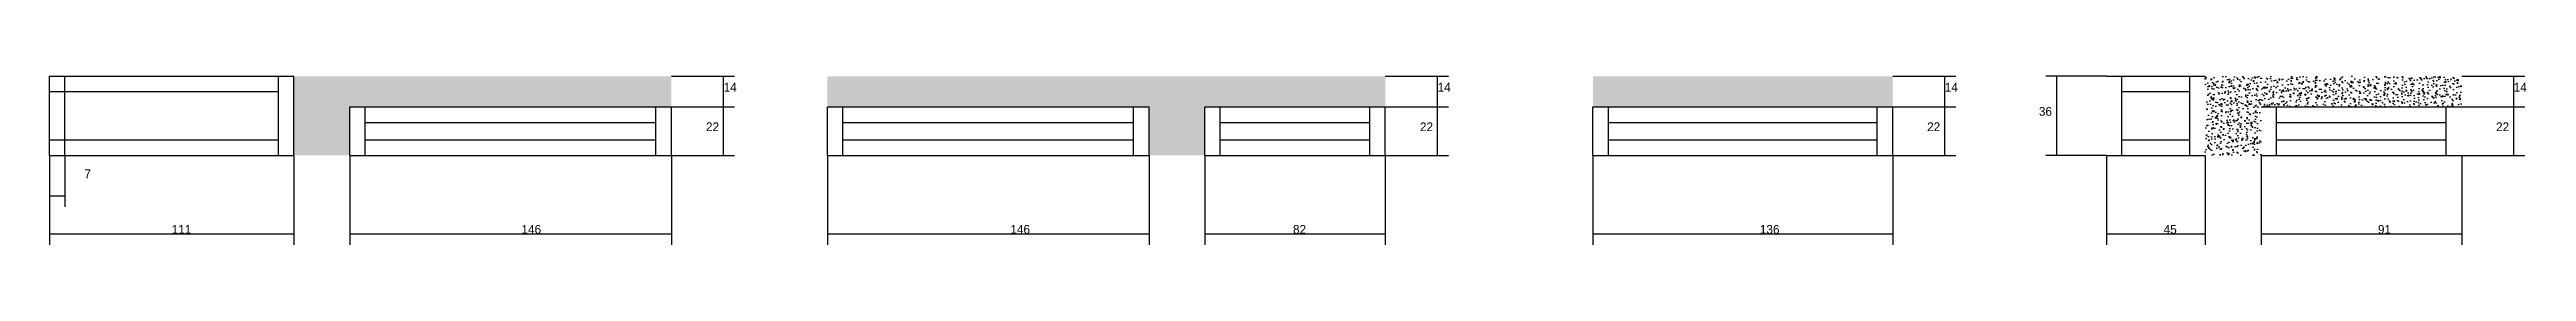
# Model space of a CAD drawing. Header units: metres. Extents: x 133478 to 135127, y 33327 to 33940.
# Drawn here: x 134004 to 135127, y 33678 to 33754 of the extents above; entities that cross this region are included whole.
import ezdxf

# ---------------------------------------------------------------- set-up
doc = ezdxf.new("R2010")
doc.units = ezdxf.units.M
for name, color, linetype in [('COTA', 4, 'Continuous'), ('Painéis', 200, 'Continuous'), ('SARR_2.2x7', 40, 'Continuous')]:
    doc.layers.add(name, color=color, linetype=linetype)

msp = doc.modelspace()

# ---------------------------------------------------------------- texts
at = {"layer": 'COTA'}
for s, p in [('14', (134309.3, 33747.2)), ('14', (134633.2, 33747.2)), ('14', (134863.3, 33747.2)), ('14', (135121.4, 33747.2)), ('36', (134906, 33736.2)), ('22', (134301.3, 33729.2)), ('22', (134625.2, 33729.2)), ('22', (134855.3, 33729.2)), ('22', (135113.4, 33729.2)), ('7', (134019.3, 33707.8)), ('111', (134058.9, 33682.5)), ('146', (134217.6, 33682.5)), ('146', (134439.4, 33682.5)), ('82', (134567.6, 33682.5)), ('136', (134779.4, 33682.5)), ('45', (134962.6, 33682.5)), ('91', (135059.8, 33682.5))]:
    msp.add_text(s, height=4, dxfattribs=at).set_placement(p)

# ---------------------------------------------------------------- hatches: boundary and pattern name
at = {"layer": 'COTA'}
h = msp.add_hatch(dxfattribs=at)
h.set_pattern_fill('AR-CONC', scale=0.03)
h.paths.add_polyline_path([(134114.4, 33754.2), (134114.4, 33718.2), (134139.7, 33718.2), (134139.7, 33740.2), (134285.6, 33740.2), (134285.6, 33754.2)])
h = msp.add_hatch(dxfattribs=at)
h.set_pattern_fill('AR-CONC', scale=0.03)
h.paths.add_polyline_path([(134527.6, 33740.2), (134609.5, 33740.2), (134609.5, 33754.2), (134356.4, 33754.2), (134356.4, 33740.2), (134502.3, 33740.2), (134502.3, 33718.2), (134527.6, 33718.2)])
h = msp.add_hatch(dxfattribs=at)
h.set_pattern_fill('AR-CONC', scale=0.03)
h.paths.add_polyline_path([(134839.7, 33740.2), (134839.7, 33754.2), (134703.7, 33754.2), (134703.7, 33740.2)])
h = msp.add_hatch(dxfattribs=at)
h.set_pattern_fill('AR-CONC', scale=0.03)
h.paths.add_polyline_path([(134981.5, 33718.2), (135006.8, 33718.2), (135006.8, 33740.2), (135097.8, 33740.2), (135097.8, 33754.2), (134981.5, 33754.2)])

# ---------------------------------------------------------------- linework, layer by layer
for p, q in [((134285.6, 33754.2), (134314.3, 33754.2)), ((134309.3, 33740.2), (134309.3, 33754.2)), ((134609.5, 33754.2), (134638.2, 33754.2)), ((134633.2, 33740.2), (134633.2, 33754.2)), ((134839.7, 33754.2), (134868.3, 33754.2)), ((134863.3, 33740.2), (134863.3, 33754.2)), ((134936.6, 33754.2), (134909.2, 33754.2)), ((134914.2, 33718.2), (134914.2, 33754.2)), ((135097.8, 33754.2), (135126.4, 33754.2)), ((135121.4, 33740.2), (135121.4, 33754.2)), ((134285.6, 33740.2), (134314.3, 33740.2)), ((134285.6, 33740.2), (134314.3, 33740.2)), ((134309.3, 33718.2), (134309.3, 33740.2)), ((134609.5, 33740.2), (134638.2, 33740.2)), ((134609.5, 33740.2), (134638.2, 33740.2)), ((134633.2, 33718.2), (134633.2, 33740.2)), ((134839.7, 33740.2), (134868.3, 33740.2)), ((134839.7, 33740.2), (134868.3, 33740.2)), ((134863.3, 33718.2), (134863.3, 33740.2)), ((135097.8, 33740.2), (135126.4, 33740.2)), ((135097.8, 33740.2), (135126.4, 33740.2)), ((135121.4, 33718.2), (135121.4, 33740.2)), ((134003.5, 33718.2), (134003.5, 33677.5)), ((134003.5, 33718.2), (134003.5, 33694.7)), ((134010.5, 33718.2), (134010.5, 33694.7)), ((134114.4, 33718.2), (134114.4, 33677.5)), ((134139.7, 33718.2), (134139.7, 33677.5)), ((134285.6, 33718.2), (134285.6, 33677.5)), ((134285.6, 33718.2), (134314.3, 33718.2)), ((134356.4, 33718.2), (134356.4, 33677.5)), ((134502.3, 33718.2), (134502.3, 33677.5)), ((134527.6, 33718.2), (134527.6, 33677.5)), ((134609.5, 33718.2), (134609.5, 33677.5)), ((134609.5, 33718.2), (134638.2, 33718.2)), ((134703.7, 33718.2), (134703.7, 33677.5)), ((134839.7, 33718.2), (134839.7, 33677.5)), ((134839.7, 33718.2), (134868.3, 33718.2)), ((134936.6, 33718.2), (134909.2, 33718.2)), ((134936.6, 33718.2), (134936.6, 33677.5)), ((134981.5, 33718.2), (134981.5, 33677.5)), ((135006.8, 33718.2), (135006.8, 33677.5)), ((135097.8, 33718.2), (135097.8, 33677.5)), ((135097.8, 33718.2), (135126.4, 33718.2)), ((134003.5, 33699.7), (134010.5, 33699.7)), ((134003.5, 33682.5), (134114.4, 33682.5)), ((134139.7, 33682.5), (134285.6, 33682.5)), ((134356.4, 33682.5), (134502.3, 33682.5)), ((134527.6, 33682.5), (134609.5, 33682.5)), ((134703.7, 33682.5), (134839.7, 33682.5)), ((134936.6, 33682.5), (134981.5, 33682.5)), ((135006.8, 33682.5), (135097.8, 33682.5))]:
    msp.add_line(p, q, dxfattribs=at)
at = {"layer": 'Painéis'}
for p, q in [((134003.5, 33754.2), (134114.4, 33754.2)), ((134003.5, 33718.2), (134003.5, 33754.2)), ((134114.4, 33718.2), (134114.4, 33754.2)), ((134936.6, 33754.2), (134981.5, 33754.2)), ((134139.7, 33740.2), (134285.6, 33740.2)), ((134139.7, 33718.2), (134139.7, 33740.2)), ((134285.6, 33718.2), (134285.6, 33740.2)), ((134356.4, 33740.2), (134502.3, 33740.2)), ((134356.4, 33718.2), (134356.4, 33740.2)), ((134502.3, 33718.2), (134502.3, 33740.2)), ((134527.6, 33740.2), (134609.5, 33740.2)), ((134527.6, 33718.2), (134527.6, 33740.2)), ((134609.5, 33718.2), (134609.5, 33740.2)), ((134703.7, 33740.2), (134839.7, 33740.2)), ((134703.7, 33718.2), (134703.7, 33740.2)), ((134839.7, 33718.2), (134839.7, 33740.2)), ((135006.8, 33740.2), (135097.8, 33740.2)), ((134003.5, 33718.2), (134114.4, 33718.2)), ((134139.7, 33718.2), (134285.6, 33718.2)), ((134356.4, 33718.2), (134502.3, 33718.2)), ((134527.6, 33718.2), (134609.5, 33718.2)), ((134703.7, 33718.2), (134839.7, 33718.2)), ((134936.6, 33718.2), (134981.5, 33718.2)), ((135006.8, 33718.2), (135097.8, 33718.2))]:
    msp.add_line(p, q, dxfattribs=at)
at = {"layer": 'SARR_2.2x7'}
for p, q in [((134003.5, 33747.2), (134107.4, 33747.2)), ((134010.5, 33718.2), (134010.5, 33754.2)), ((134107.4, 33718.2), (134107.4, 33754.2)), ((134943.6, 33718.2), (134943.6, 33754.2)), ((134943.6, 33747.2), (134974.5, 33747.2)), ((134974.5, 33718.2), (134974.5, 33754.2)), ((134146.7, 33718.2), (134146.7, 33740.2)), ((134278.6, 33718.2), (134278.6, 33740.2)), ((134363.4, 33718.2), (134363.4, 33740.2)), ((134495.3, 33718.2), (134495.3, 33740.2)), ((134534.6, 33718.2), (134534.6, 33740.2)), ((134602.5, 33718.2), (134602.5, 33740.2)), ((134710.7, 33718.2), (134710.7, 33740.2)), ((134832.7, 33718.2), (134832.7, 33740.2)), ((135013.8, 33718.2), (135013.8, 33740.2)), ((135090.8, 33718.2), (135090.8, 33740.2)), ((134003.5, 33725.2), (134107.4, 33725.2)), ((134146.7, 33733.2), (134278.6, 33733.2)), ((134146.7, 33725.2), (134278.6, 33725.2)), ((134363.4, 33733.2), (134495.3, 33733.2)), ((134363.4, 33725.2), (134495.3, 33725.2)), ((134534.6, 33733.2), (134602.5, 33733.2)), ((134534.6, 33725.2), (134602.5, 33725.2)), ((134710.7, 33733.2), (134832.7, 33733.2)), ((134710.7, 33725.2), (134832.7, 33725.2)), ((134943.6, 33725.2), (134974.5, 33725.2)), ((135013.8, 33733.2), (135090.8, 33733.2)), ((135013.8, 33725.2), (135090.8, 33725.2))]:
    msp.add_line(p, q, dxfattribs=at)

msp.set_redraw_order([(e.dxf.handle, doc.entitydb.next_handle()) for e in msp.query("TEXT MTEXT ATTDEF DIMENSION ARC_DIMENSION")])  # texts and dimensions are drawn at this point

doc.saveas('drawing.dxf')
